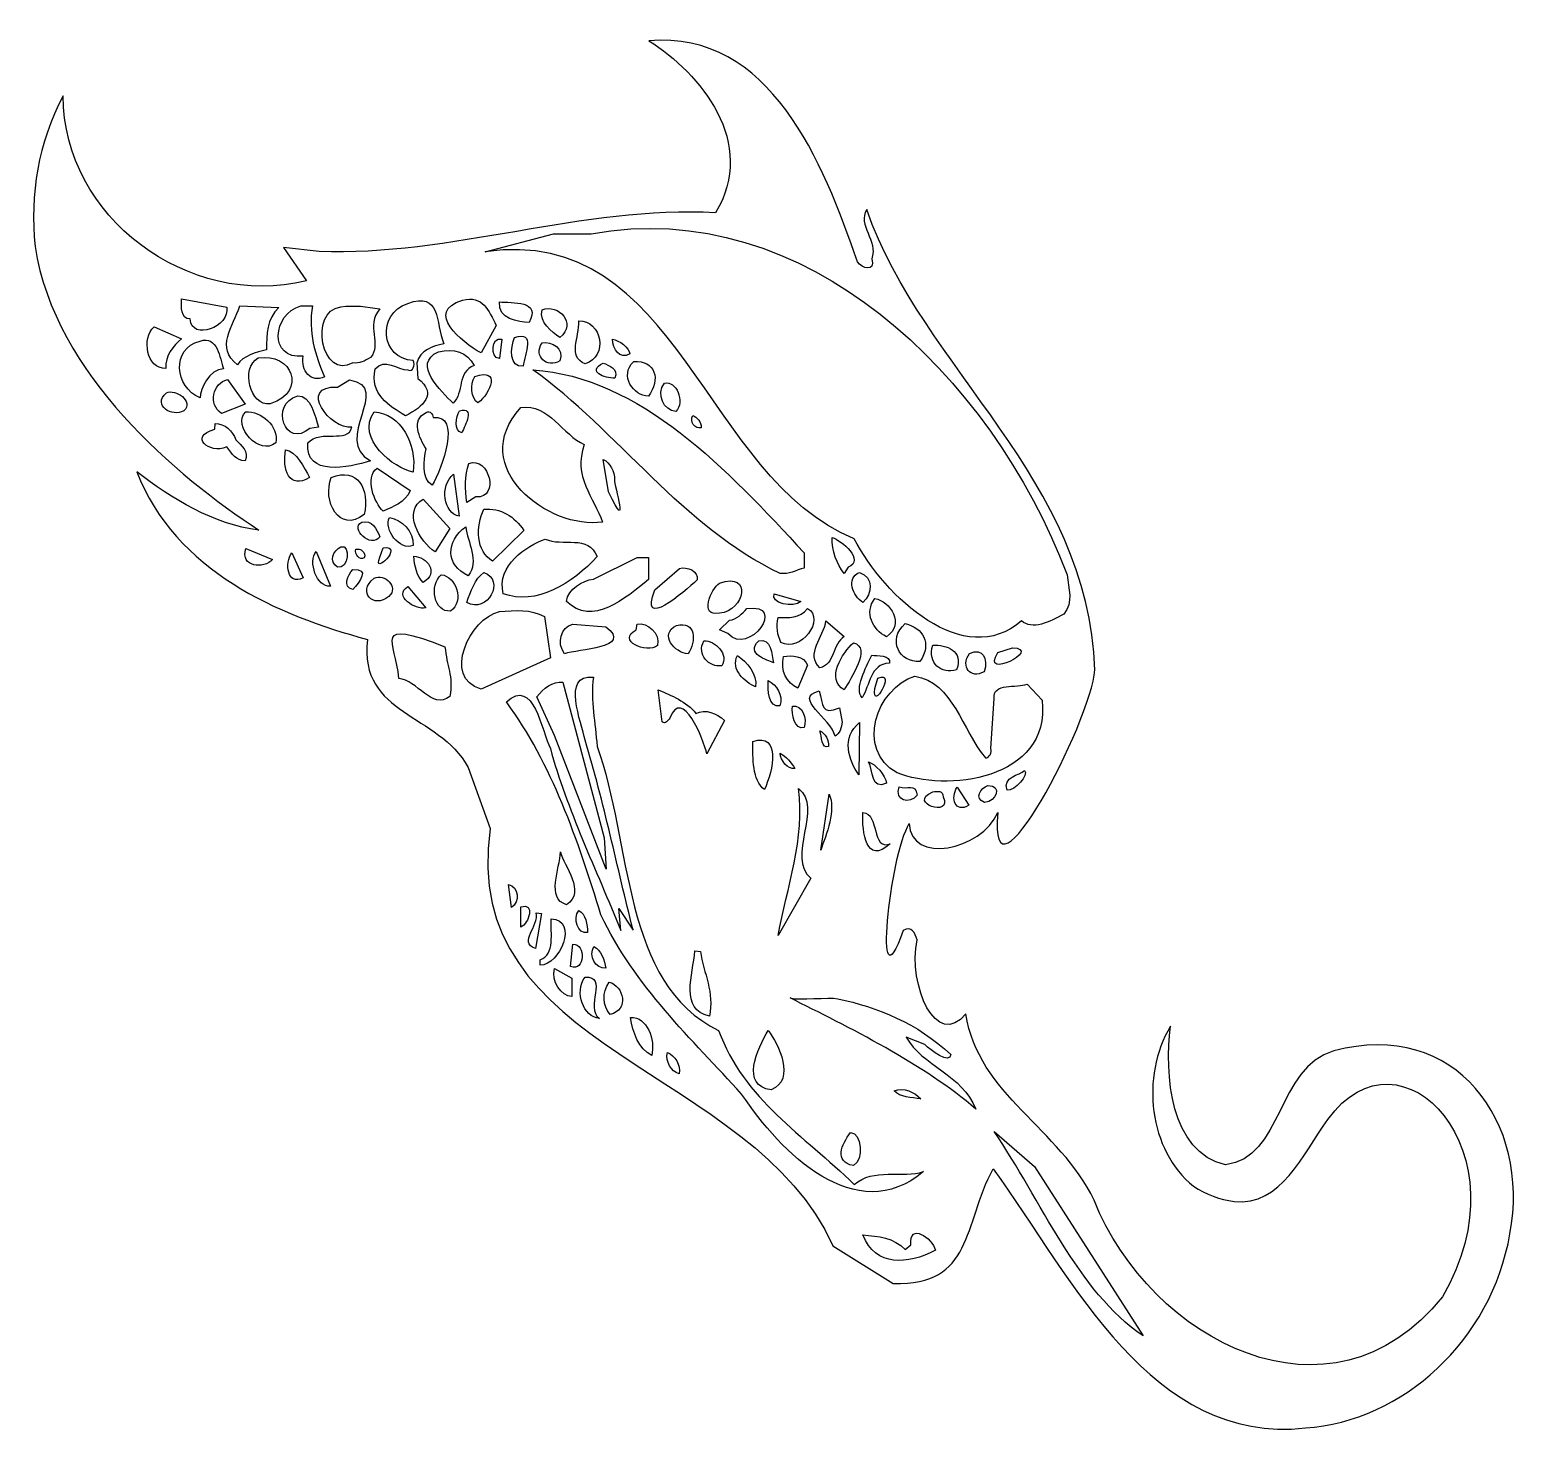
# Model space of a CAD drawing. Header units: centimetres. Extents: x -9.9 to 9.9, y -5.2 to 13.4.
import ezdxf

# ---------------------------------------------------------------- set-up
doc = ezdxf.new("R2010")
doc.units = ezdxf.units.CM
doc.header["$MEASUREMENT"] = 0
doc.layers.add('Ebene 1', color=7, linetype='Continuous')

msp = doc.modelspace()

# ---------------------------------------------------------------- linework, layer by layer
at = {"layer": 'Ebene 1'}
for points, knots in [([(-1.7272, 13.2842), (-0.13462, 13.42644), (0.56642, 11.68654), (1.016, 10.3759), (1.016, 10.3759), (1.07696, 10.29208), (1.25476, 10.23112), (1.20396, 10.41654), (1.20396, 10.41654), (1.29286, 10.66038), (1.00838, 10.8585), (1.13792, 11.06424), (1.13792, 11.06424), (1.88468, 8.94333), (4.05638, 7.53364), (4.1402, 5.00634), (4.1402, 5.00634), (4.09448, 4.32562), (2.72288, 1.7145), (2.86512, 3.13182), (2.86512, 3.13182), (2.64922, 2.62382), (1.70942, 2.44856), (1.69926, 2.9845), (1.69926, 2.9845), (1.44018, 2.58572), (1.2192, 0.44704), (1.61798, 1.57734), (1.61798, 1.57734), (1.73736, 1.64338), (1.77038, 1.54432), (1.80086, 1.45542), (1.80086, 1.45542), (1.67894, 0.8509), (2.0574, 0.00254), (2.44348, 0.4826), (2.44348, 0.4826), (2.60604, -0.58674), (3.68046, -1.02616), (4.13004, -1.9685), (4.13004, -1.9685), (4.86664, -3.8227), (7.2517, -5.06983), (8.71474, -3.24104), (8.71474, -3.24104), (9.83488, -1.3335), (8.16102, 0.4191), (7.20598, -0.90932), (7.20598, -0.90932), (6.88086, -1.36652), (6.58876, -2.05486), (5.97408, -1.98628), (5.97408, -1.98628), (5.78866, -1.9685), (5.60578, -1.88976), (5.43814, -1.78816), (5.43814, -1.78816), (4.85394, -1.31318), (4.7371, -0.34543), (5.13587, 0.3175), (5.13587, 0.3175), (5.05714, -0.30479), (5.1308, -1.3462), (5.86232, -1.50622), (5.86232, -1.50622), (6.61162, -1.41732), (6.53542, -0.21844), (7.28726, -0.00762), (7.28726, -0.00762), (8.89254, 0.42672), (9.8806, -0.9525), (9.60374, -2.41554), (9.60374, -2.41554), (9.3599, -3.81762), (8.1915, -4.88188), (6.91388, -4.96823), (6.91388, -4.96823), (4.8895, -5.19176), (3.8608, -3.03276), (2.80416, -1.55702), (2.80416, -1.55702), (2.4003, -2.2987), (2.54762, -3.09626), (1.48844, -3.06578), (1.48844, -3.06578), (1.48844, -3.06578), (0.69342, -2.57302), (0.69342, -2.57302), (0.69342, -2.57302), (-0.36068, -0.21336), (-4.25958, -0.01524), (-3.81508, 2.91846), (-3.81508, 2.91846), (-3.81508, 2.91846), (-4.10717, 3.72364), (-4.10717, 3.72364), (-4.10717, 3.72364), (-4.49834, 4.44754), (-5.54482, 4.39674), (-5.43306, 5.40766), (-5.43306, 5.40766), (-6.60908, 5.7277), (-7.96036, 6.30174), (-8.46836, 7.61492), (-8.46836, 7.61492), (-8.00354, 7.25678), (-7.46506, 6.9215), (-6.86054, 6.8453), (-6.86054, 6.8453), (-7.94512, 7.55904), (-9.54278, 8.88492), (-9.80694, 10.57656), (-9.80694, 10.57656), (-9.87298, 11.27506), (-9.77138, 11.93292), (-9.4361, 12.5603), (-9.4361, 12.5603), (-9.43864, 10.96772), (-7.79018, 9.74598), (-6.2357, 10.12444), (-6.2357, 10.12444), (-6.2357, 10.12444), (-6.53796, 10.5664), (-6.53796, 10.5664), (-6.53796, 10.5664), (-6.53796, 10.5664), (-6.06806, 10.51306), (-6.06806, 10.51306), (-6.06806, 10.51306), (-4.34848, 10.4394), (-2.5908, 11.12266), (-0.8509, 11.02106), (-0.8509, 11.02106), (-0.29464, 11.94054), (-1.04648, 12.85748), (-1.7272, 13.2842)], [0, 0, 0, 0, 0.02941176, 0.02941176, 0.02941176, 0.02941176, 0.05882353, 0.05882353, 0.05882353, 0.05882353, 0.08823529, 0.08823529, 0.08823529, 0.08823529, 0.11764706, 0.11764706, 0.11764706, 0.11764706, 0.14705882, 0.14705882, 0.14705882, 0.14705882, 0.17647059, 0.17647059, 0.17647059, 0.17647059, 0.20588235, 0.20588235, 0.20588235, 0.20588235, 0.23529412, 0.23529412, 0.23529412, 0.23529412, 0.26470588, 0.26470588, 0.26470588, 0.26470588, 0.29411765, 0.29411765, 0.29411765, 0.29411765, 0.32352941, 0.32352941, 0.32352941, 0.32352941, 0.35294118, 0.35294118, 0.35294118, 0.35294118, 0.38235294, 0.38235294, 0.38235294, 0.38235294, 0.41176471, 0.41176471, 0.41176471, 0.41176471, 0.44117647, 0.44117647, 0.44117647, 0.44117647, 0.47058824, 0.47058824, 0.47058824, 0.47058824, 0.5, 0.5, 0.5, 0.5, 0.52941176, 0.52941176, 0.52941176, 0.52941176, 0.55882353, 0.55882353, 0.55882353, 0.55882353, 0.58823529, 0.58823529, 0.58823529, 0.58823529, 0.61764706, 0.61764706, 0.61764706, 0.61764706, 0.64705882, 0.64705882, 0.64705882, 0.64705882, 0.67647059, 0.67647059, 0.67647059, 0.67647059, 0.70588235, 0.70588235, 0.70588235, 0.70588235, 0.73529412, 0.73529412, 0.73529412, 0.73529412, 0.76470588, 0.76470588, 0.76470588, 0.76470588, 0.79411765, 0.79411765, 0.79411765, 0.79411765, 0.82352941, 0.82352941, 0.82352941, 0.82352941, 0.85294118, 0.85294118, 0.85294118, 0.85294118, 0.88235294, 0.88235294, 0.88235294, 0.88235294, 0.91176471, 0.91176471, 0.91176471, 0.91176471, 0.94117647, 0.94117647, 0.94117647, 0.94117647, 0.97058824, 0.97058824, 0.97058824, 0.97058824, 1, 1, 1, 1]), ([(-2.4892, 10.74673), (-2.4892, 10.74673), (-2.9845, 10.74673), (-2.9845, 10.74673), (-2.9845, 10.74673), (-2.9845, 10.74673), (-3.88366, 10.50798), (-3.88366, 10.50798), (-3.88366, 10.50798), (-1.33096, 10.87882), (-1.0033, 7.52856), (0.97536, 6.73354), (0.97536, 6.73354), (1.36906, 5.96392), (2.42824, 4.99364), (3.175, 5.65404), (3.175, 5.65404), (3.31724, 5.5245), (3.54584, 5.63626), (3.73126, 5.7404), (3.73126, 5.7404), (3.86842, 5.90296), (3.78968, 6.07568), (3.77698, 6.25856), (3.77698, 6.25856), (2.76352, 8.90778), (0.32004, 11.25474), (-2.4892, 10.74673)], [0, 0, 0, 0, 0.14285714, 0.14285714, 0.14285714, 0.14285714, 0.28571429, 0.28571429, 0.28571429, 0.28571429, 0.42857143, 0.42857143, 0.42857143, 0.42857143, 0.57142857, 0.57142857, 0.57142857, 0.57142857, 0.71428571, 0.71428571, 0.71428571, 0.71428571, 0.85714286, 0.85714286, 0.85714286, 0.85714286, 1, 1, 1, 1]), ([(-7.87908, 9.88822), (-7.88162, 9.78408), (-7.89686, 9.6266), (-7.76478, 9.62406), (-7.76478, 9.62406), (-7.747, 9.32942), (-7.23645, 9.51992), (-7.28472, 9.78154), (-7.28472, 9.78154), (-7.28472, 9.78154), (-7.87908, 9.88822), (-7.87908, 9.88822)], [0, 0, 0, 0, 0.33333333, 0.33333333, 0.33333333, 0.33333333, 0.66666667, 0.66666667, 0.66666667, 0.66666667, 1, 1, 1, 1]), ([(-4.90219, 9.8298), (-5.31622, 9.69009), (-5.2578, 9.10082), (-4.83108, 9.07796), (-4.83108, 9.07796), (-4.80059, 9.01954), (-4.83108, 8.92302), (-4.90219, 8.95349), (-4.90219, 8.95349), (-5.03682, 8.95603), (-5.20446, 9.11606), (-5.33145, 8.9662), (-5.33145, 8.9662), (-5.40512, 8.63345), (-5.14858, 8.48106), (-4.93268, 8.35152), (-4.93268, 8.35152), (-4.69645, 8.46582), (-4.5085, 8.63853), (-4.76758, 8.84173), (-4.76758, 8.84173), (-4.76758, 8.84173), (-4.78028, 9.04748), (-4.78028, 9.04748), (-4.78028, 9.04748), (-4.73963, 9.21258), (-4.572, 9.27099), (-4.42721, 9.2964), (-4.42721, 9.2964), (-4.54152, 9.58087), (-4.46024, 9.98982), (-4.90219, 9.8298)], [0, 0, 0, 0, 0.125, 0.125, 0.125, 0.125, 0.25, 0.25, 0.25, 0.25, 0.375, 0.375, 0.375, 0.375, 0.5, 0.5, 0.5, 0.5, 0.625, 0.625, 0.625, 0.625, 0.75, 0.75, 0.75, 0.75, 0.875, 0.875, 0.875, 0.875, 1, 1, 1, 1]), ([(-4.18084, 9.87044), (-4.68883, 9.71804), (-4.18846, 9.3218), (-3.937, 9.17702), (-3.937, 9.17702), (-3.937, 9.17702), (-3.73633, 9.54024), (-3.73633, 9.54024), (-3.73633, 9.54024), (-3.84047, 9.73328), (-3.9116, 9.94156), (-4.18084, 9.87044)], [0, 0, 0, 0, 0.33333333, 0.33333333, 0.33333333, 0.33333333, 0.66666667, 0.66666667, 0.66666667, 0.66666667, 1, 1, 1, 1]), ([(-7.112, 9.79677), (-7.19836, 9.52754), (-7.43966, 9.2456), (-7.14248, 9.02208), (-7.14248, 9.02208), (-7.06882, 9.14146), (-6.89864, 9.18718), (-6.75894, 9.21766), (-6.75894, 9.21766), (-6.76402, 9.42086), (-6.75894, 9.62914), (-6.59638, 9.77392), (-6.59638, 9.77392), (-6.59638, 9.77392), (-7.112, 9.79677), (-7.112, 9.79677)], [0, 0, 0, 0, 0.25, 0.25, 0.25, 0.25, 0.5, 0.5, 0.5, 0.5, 0.75, 0.75, 0.75, 0.75, 1, 1, 1, 1]), ([(-6.30936, 9.79931), (-6.68274, 9.68755), (-6.73608, 9.09066), (-6.27888, 9.13384), (-6.27888, 9.13384), (-6.30936, 8.94587), (-6.17728, 8.77316), (-5.99694, 8.8646), (-5.99694, 8.8646), (-6.11886, 9.13892), (-6.21792, 9.4615), (-6.15442, 9.79677), (-6.15442, 9.79677), (-6.15442, 9.79677), (-6.30936, 9.79931), (-6.30936, 9.79931)], [0, 0, 0, 0, 0.25, 0.25, 0.25, 0.25, 0.5, 0.5, 0.5, 0.5, 0.75, 0.75, 0.75, 0.75, 1, 1, 1, 1]), ([(-5.78358, 9.78408), (-6.21538, 9.73074), (-6.02742, 8.80364), (-5.6261, 9.04748), (-5.6261, 9.04748), (-5.5372, 9.03224), (-5.47116, 9.07288), (-5.39242, 9.11606), (-5.39242, 9.11606), (-5.23748, 9.28878), (-5.461, 9.53516), (-5.2705, 9.75614), (-5.2705, 9.75614), (-5.44322, 9.78662), (-5.60578, 9.80948), (-5.78358, 9.78408)], [0, 0, 0, 0, 0.25, 0.25, 0.25, 0.25, 0.5, 0.5, 0.5, 0.5, 0.75, 0.75, 0.75, 0.75, 1, 1, 1, 1]), ([(-3.6957, 9.85012), (-3.71856, 9.6139), (-3.44678, 9.59103), (-3.30454, 9.57833), (-3.30454, 9.57833), (-3.13944, 9.87044), (-3.52805, 9.83234), (-3.6957, 9.85012)], [0, 0, 0, 0, 0.5, 0.5, 0.5, 0.5, 1, 1, 1, 1]), ([(-3.13436, 9.74598), (-3.17246, 9.57326), (-3.0099, 9.45896), (-2.90068, 9.38021), (-2.90068, 9.38021), (-2.667, 9.56818), (-2.91846, 9.82472), (-3.13436, 9.74598)], [0, 0, 0, 0, 0.5, 0.5, 0.5, 0.5, 1, 1, 1, 1]), ([(-8.23976, 9.51992), (-8.40486, 9.37259), (-8.3439, 8.9662), (-8.08482, 8.97382), (-8.08482, 8.97382), (-8.09752, 9.13638), (-7.98576, 9.27862), (-7.87908, 9.36498), (-7.87908, 9.36498), (-7.87908, 9.36498), (-8.23976, 9.51992), (-8.23976, 9.51992)], [0, 0, 0, 0, 0.33333333, 0.33333333, 0.33333333, 0.33333333, 0.66666667, 0.66666667, 0.66666667, 0.66666667, 1, 1, 1, 1]), ([(-2.65176, 9.6012), (-2.63906, 9.37005), (-2.80416, 9.13892), (-2.56794, 9.03224), (-2.56794, 9.03224), (-2.25552, 9.12876), (-2.35204, 9.60628), (-2.65176, 9.6012)], [0, 0, 0, 0, 0.5, 0.5, 0.5, 0.5, 1, 1, 1, 1]), ([(-7.63524, 9.3345), (-8.01878, 9.23798), (-7.97052, 8.72744), (-7.63524, 8.5852), (-7.63524, 8.5852), (-7.6327, 8.70458), (-7.5184, 8.96112), (-7.32536, 8.96874), (-7.32536, 8.96874), (-7.3787, 9.10336), (-7.39902, 9.4107), (-7.63524, 9.3345)], [0, 0, 0, 0, 0.33333333, 0.33333333, 0.33333333, 0.33333333, 0.66666667, 0.66666667, 0.66666667, 0.66666667, 1, 1, 1, 1]), ([(-3.6957, 9.10336), (-3.6957, 9.10336), (-3.66522, 9.3599), (-3.66522, 9.3599), (-3.66522, 9.3599), (-3.79984, 9.39546), (-3.82524, 9.11352), (-3.6957, 9.10336)], [0, 0, 0, 0, 0.5, 0.5, 0.5, 0.5, 1, 1, 1, 1]), ([(-3.49758, 9.38021), (-3.55092, 9.25068), (-3.57124, 8.98144), (-3.38328, 9.00176), (-3.38328, 9.00176), (-3.36296, 9.17194), (-3.21056, 9.47166), (-3.49758, 9.38021)], [0, 0, 0, 0, 0.5, 0.5, 0.5, 0.5, 1, 1, 1, 1]), ([(-3.13436, 9.3091), (-3.25374, 9.13384), (-3.06578, 8.97128), (-2.90068, 9.07288), (-2.90068, 9.07288), (-2.83464, 9.23798), (-3.0099, 9.3345), (-3.13436, 9.3091)], [0, 0, 0, 0, 0.5, 0.5, 0.5, 0.5, 1, 1, 1, 1]), ([(-2.20726, 9.35736), (-2.20472, 9.2329), (-2.11328, 9.08304), (-1.97866, 9.16431), (-1.97866, 9.16431), (-1.9812, 9.2456), (-2.12344, 9.3472), (-2.20726, 9.35736)], [0, 0, 0, 0, 0.5, 0.5, 0.5, 0.5, 1, 1, 1, 1]), ([(-6.8707, 9.11098), (-7.10692, 8.98144), (-6.97738, 8.47344), (-6.71068, 8.50646), (-6.71068, 8.50646), (-6.21538, 8.67664), (-6.42874, 9.18972), (-6.8707, 9.11098)], [0, 0, 0, 0, 0.5, 0.5, 0.5, 0.5, 1, 1, 1, 1]), ([(-4.49834, 9.19226), (-4.85393, 9.03224), (-4.46024, 8.6741), (-4.3053, 8.51662), (-4.3053, 8.51662), (-4.15797, 8.65378), (-4.25704, 8.93064), (-4.0259, 9.01192), (-4.0259, 9.01192), (-4.12496, 9.1948), (-4.2926, 9.23798), (-4.49834, 9.19226)], [0, 0, 0, 0, 0.33333333, 0.33333333, 0.33333333, 0.33333333, 0.66666667, 0.66666667, 0.66666667, 0.66666667, 1, 1, 1, 1]), ([(-4.01828, 8.86714), (-4.08686, 8.763), (-4.06908, 8.58266), (-3.97764, 8.51916), (-3.97764, 8.51916), (-3.80746, 8.6487), (-3.67284, 8.98652), (-4.01828, 8.86714)], [0, 0, 0, 0, 0.5, 0.5, 0.5, 0.5, 1, 1, 1, 1]), ([(-3.25374, 8.95349), (-2.14884, 8.16864), (-1.27762, 6.87324), (0, 6.27634), (0, 6.27634), (0.1143, 6.25856), (0.20574, 6.31952), (0.31496, 6.34746), (0.31496, 6.34746), (0.31496, 6.34746), (0.31496, 6.54812), (0.31496, 6.54812), (0.31496, 6.54812), (-0.6858, 7.6327), (-1.84658, 8.86714), (-3.25374, 8.95349)], [0, 0, 0, 0, 0.25, 0.25, 0.25, 0.25, 0.5, 0.5, 0.5, 0.5, 0.75, 0.75, 0.75, 0.75, 1, 1, 1, 1]), ([(-2.32918, 9.04494), (-2.55016, 8.93064), (-2.30886, 8.84173), (-2.17678, 8.84681), (-2.17678, 8.84681), (-2.12344, 8.96874), (-2.25806, 9.01446), (-2.32918, 9.04494)], [0, 0, 0, 0, 0.5, 0.5, 0.5, 0.5, 1, 1, 1, 1]), ([(-1.92786, 9.06526), (-2.12344, 8.87984), (-1.92786, 8.60806), (-1.73482, 8.60806), (-1.73482, 8.60806), (-1.56972, 8.8265), (-1.64084, 9.08558), (-1.92786, 9.06526)], [0, 0, 0, 0, 0.5, 0.5, 0.5, 0.5, 1, 1, 1, 1]), ([(-8.0772, 8.65124), (-8.27024, 8.4836), (-7.99846, 8.3312), (-7.8486, 8.41501), (-7.8486, 8.41501), (-7.71398, 8.54202), (-7.95782, 8.7122), (-8.0772, 8.65124)], [0, 0, 0, 0, 0.5, 0.5, 0.5, 0.5, 1, 1, 1, 1]), ([(-7.27202, 8.8265), (-7.47014, 8.78586), (-7.5311, 8.4963), (-7.3533, 8.382), (-7.3533, 8.382), (-7.3533, 8.382), (-7.04088, 8.50392), (-7.04088, 8.50392), (-7.04088, 8.50392), (-7.04088, 8.50392), (-7.27202, 8.8265), (-7.27202, 8.8265)], [0, 0, 0, 0, 0.33333333, 0.33333333, 0.33333333, 0.33333333, 0.66666667, 0.66666667, 0.66666667, 0.66666667, 1, 1, 1, 1]), ([(-5.66674, 8.82142), (-5.66674, 8.82142), (-5.82422, 8.72744), (-5.82422, 8.72744), (-5.82422, 8.72744), (-6.36016, 8.75538), (-5.9182, 8.15848), (-5.63626, 8.20166), (-5.63626, 8.20166), (-5.69214, 7.97814), (-6.04266, 8.18134), (-6.21792, 7.99591), (-6.21792, 7.99591), (-6.25348, 7.54126), (-5.67944, 7.6708), (-5.39242, 7.75716), (-5.39242, 7.75716), (-5.90804, 8.03402), (-5.09016, 8.72998), (-5.66674, 8.82142)], [0, 0, 0, 0, 0.2, 0.2, 0.2, 0.2, 0.4, 0.4, 0.4, 0.4, 0.6, 0.6, 0.6, 0.6, 0.8, 0.8, 0.8, 0.8, 1, 1, 1, 1]), ([(-1.524, 8.78078), (-1.63576, 8.63345), (-1.53416, 8.42009), (-1.37414, 8.4074), (-1.37414, 8.4074), (-1.24714, 8.53185), (-1.36906, 8.82142), (-1.524, 8.78078)], [0, 0, 0, 0, 0.5, 0.5, 0.5, 0.5, 1, 1, 1, 1]), ([(-6.35, 8.61314), (-6.72592, 8.50646), (-6.51764, 7.90702), (-6.18998, 8.18388), (-6.18998, 8.18388), (-6.18998, 8.18388), (-6.07568, 8.20166), (-6.07568, 8.20166), (-6.07568, 8.20166), (-6.11632, 8.33882), (-6.1849, 8.6233), (-6.35, 8.61314)], [0, 0, 0, 0, 0.33333333, 0.33333333, 0.33333333, 0.33333333, 0.66666667, 0.66666667, 0.66666667, 0.66666667, 1, 1, 1, 1]), ([(-3.41376, 8.46074), (-4.13766, 7.66572), (-3.0353, 6.8453), (-2.33934, 6.95198), (-2.33934, 6.95198), (-2.4511, 7.27202), (-2.73304, 7.5565), (-2.5781, 7.97052), (-2.5781, 7.97052), (-2.8575, 8.09498), (-3.04292, 8.51154), (-3.41376, 8.46074)], [0, 0, 0, 0, 0.33333333, 0.33333333, 0.33333333, 0.33333333, 0.66666667, 0.66666667, 0.66666667, 0.66666667, 1, 1, 1, 1]), ([(-7.03326, 8.40232), (-7.2263, 8.22198), (-6.8453, 7.8105), (-6.63956, 7.99591), (-6.63956, 7.99591), (-6.59384, 8.21944), (-6.83768, 8.41501), (-7.03326, 8.40232)], [0, 0, 0, 0, 0.5, 0.5, 0.5, 0.5, 1, 1, 1, 1]), ([(-5.34416, 8.40232), (-5.59308, 8.04164), (-5.07746, 7.6581), (-4.83108, 7.60984), (-4.83108, 7.60984), (-4.77774, 7.97814), (-4.99618, 8.382), (-5.34416, 8.40232)], [0, 0, 0, 0, 0.5, 0.5, 0.5, 0.5, 1, 1, 1, 1]), ([(-4.6609, 8.3947), (-4.86664, 8.29056), (-4.74725, 8.06196), (-4.6609, 7.91464), (-4.6609, 7.91464), (-4.68883, 7.75716), (-4.72694, 7.52856), (-4.58215, 7.43712), (-4.58215, 7.43712), (-4.45008, 7.64794), (-4.18846, 8.382), (-4.56946, 8.32612), (-4.56946, 8.32612), (-4.57454, 8.37692), (-4.60502, 8.41755), (-4.6609, 8.3947)], [0, 0, 0, 0, 0.25, 0.25, 0.25, 0.25, 0.5, 0.5, 0.5, 0.5, 0.75, 0.75, 0.75, 0.75, 1, 1, 1, 1]), ([(-4.22147, 8.41755), (-4.27227, 8.33628), (-4.29768, 8.15086), (-4.18846, 8.12546), (-4.18846, 8.12546), (-4.15036, 8.22706), (-4.00557, 8.4709), (-4.22147, 8.41755)], [0, 0, 0, 0, 0.5, 0.5, 0.5, 0.5, 1, 1, 1, 1]), ([(-1.0414, 8.19404), (-1.03124, 8.2677), (-1.09982, 8.33628), (-1.15062, 8.35406), (-1.15062, 8.35406), (-1.19634, 8.27278), (-1.12268, 8.16864), (-1.0414, 8.19404)], [0, 0, 0, 0, 0.5, 0.5, 0.5, 0.5, 1, 1, 1, 1]), ([(-7.43712, 8.24738), (-7.43712, 8.24738), (-7.4422, 8.17372), (-7.4422, 8.17372), (-7.4422, 8.17372), (-7.79272, 8.07974), (-7.5184, 7.84098), (-7.28472, 7.94004), (-7.28472, 7.94004), (-7.20598, 7.8486), (-7.16788, 7.7597), (-7.04088, 7.75716), (-7.04088, 7.75716), (-6.98754, 7.88162), (-7.09168, 7.95782), (-7.1628, 8.03402), (-7.1628, 8.03402), (-7.20852, 8.15086), (-7.31012, 8.24992), (-7.43712, 8.24738)], [0, 0, 0, 0, 0.2, 0.2, 0.2, 0.2, 0.4, 0.4, 0.4, 0.4, 0.6, 0.6, 0.6, 0.6, 0.8, 0.8, 0.8, 0.8, 1, 1, 1, 1]), ([(-6.51002, 7.90194), (-6.55574, 7.6454), (-6.46176, 7.37362), (-6.19506, 7.53872), (-6.19506, 7.53872), (-6.25856, 7.66064), (-6.3754, 7.89432), (-6.51002, 7.90194)], [0, 0, 0, 0, 0.5, 0.5, 0.5, 0.5, 1, 1, 1, 1]), ([(-4.09702, 7.72414), (-4.15036, 7.56412), (-4.15036, 7.3787), (-4.12496, 7.21106), (-4.12496, 7.21106), (-4.12496, 7.21106), (-4.00557, 7.28218), (-4.00557, 7.28218), (-4.00557, 7.28218), (-3.68299, 7.26186), (-3.83286, 7.82574), (-4.09702, 7.72414)], [0, 0, 0, 0, 0.33333333, 0.33333333, 0.33333333, 0.33333333, 0.66666667, 0.66666667, 0.66666667, 0.66666667, 1, 1, 1, 1]), ([(-2.32918, 7.77494), (-2.32918, 7.77494), (-2.25806, 7.35076), (-2.25806, 7.35076), (-2.25806, 7.35076), (-1.9685, 6.74116), (-2.18948, 7.44728), (-2.18186, 7.50824), (-2.18186, 7.50824), (-2.17424, 7.61492), (-2.24028, 7.73684), (-2.32918, 7.77494)], [0, 0, 0, 0, 0.33333333, 0.33333333, 0.33333333, 0.33333333, 0.66666667, 0.66666667, 0.66666667, 0.66666667, 1, 1, 1, 1]), ([(-5.90804, 7.53872), (-6.02996, 7.23646), (-5.80644, 6.79196), (-5.4737, 7.05104), (-5.4737, 7.05104), (-5.3975, 7.38632), (-5.5626, 7.68096), (-5.90804, 7.53872)], [0, 0, 0, 0, 0.5, 0.5, 0.5, 0.5, 1, 1, 1, 1]), ([(-5.30606, 7.66064), (-5.47116, 7.53364), (-5.34162, 7.20598), (-5.22478, 7.09422), (-5.22478, 7.09422), (-5.10032, 7.15772), (-4.93268, 7.20598), (-4.86918, 7.366), (-4.86918, 7.366), (-4.86918, 7.366), (-5.30606, 7.66064), (-5.30606, 7.66064)], [0, 0, 0, 0, 0.33333333, 0.33333333, 0.33333333, 0.33333333, 0.66666667, 0.66666667, 0.66666667, 0.66666667, 1, 1, 1, 1]), ([(-4.29768, 7.5819), (-4.49072, 7.43458), (-4.42721, 7.0612), (-4.22402, 7.02818), (-4.22402, 7.02818), (-4.22402, 7.02818), (-4.29768, 7.5819), (-4.29768, 7.5819)], [0, 0, 0, 0, 0.5, 0.5, 0.5, 0.5, 1, 1, 1, 1]), ([(-4.699, 7.25424), (-4.97332, 7.10438), (-4.74725, 6.68782), (-4.54152, 6.56082), (-4.54152, 6.56082), (-4.54152, 6.56082), (-4.34848, 6.86816), (-4.34848, 6.86816), (-4.34848, 6.86816), (-4.34848, 6.86816), (-4.699, 7.25424), (-4.699, 7.25424)], [0, 0, 0, 0, 0.33333333, 0.33333333, 0.33333333, 0.33333333, 0.66666667, 0.66666667, 0.66666667, 0.66666667, 1, 1, 1, 1]), ([(-3.89889, 7.12216), (-4.00811, 6.8961), (-4.00557, 6.56336), (-3.78459, 6.4389), (-3.78459, 6.4389), (-3.78459, 6.4389), (-3.37566, 6.84276), (-3.37566, 6.84276), (-3.37566, 6.84276), (-3.48742, 7.02564), (-3.68553, 7.13994), (-3.89889, 7.12216)], [0, 0, 0, 0, 0.33333333, 0.33333333, 0.33333333, 0.33333333, 0.66666667, 0.66666667, 0.66666667, 0.66666667, 1, 1, 1, 1]), ([(-5.50672, 6.94944), (-5.66928, 6.8707), (-5.38226, 6.59892), (-5.2705, 6.7564), (-5.2705, 6.7564), (-5.30098, 6.85546), (-5.37972, 6.99008), (-5.50672, 6.94944)], [0, 0, 0, 0, 0.5, 0.5, 0.5, 0.5, 1, 1, 1, 1]), ([(-5.14096, 7.01294), (-5.22478, 6.85546), (-5.00634, 6.56844), (-4.83108, 6.64464), (-4.83108, 6.64464), (-4.81838, 6.83006), (-4.98348, 6.985), (-5.14096, 7.01294)], [0, 0, 0, 0, 0.5, 0.5, 0.5, 0.5, 1, 1, 1, 1]), ([(-4.13766, 6.88848), (-4.40436, 6.70306), (-4.40436, 6.38048), (-4.10717, 6.24586), (-4.10717, 6.24586), (-3.95477, 6.43382), (-4.11734, 6.6929), (-4.13766, 6.88848)], [0, 0, 0, 0, 0.5, 0.5, 0.5, 0.5, 1, 1, 1, 1]), ([(-3.09372, 6.72846), (-3.33502, 6.63702), (-3.73633, 6.38556), (-3.6449, 6.00964), (-3.6449, 6.00964), (-3.22072, 5.842), (-2.72796, 6.14934), (-2.41046, 6.49732), (-2.41046, 6.49732), (-2.51968, 6.7945), (-2.86766, 6.62432), (-3.09372, 6.72846)], [0, 0, 0, 0, 0.33333333, 0.33333333, 0.33333333, 0.33333333, 0.66666667, 0.66666667, 0.66666667, 0.66666667, 1, 1, 1, 1]), ([(0.68326, 6.74878), (0.67818, 6.57606), (0.74422, 6.39318), (0.84328, 6.27634), (0.84328, 6.27634), (0.84328, 6.27634), (0.89408, 6.35762), (0.89408, 6.35762), (0.89408, 6.35762), (1.1176, 6.44652), (0.80772, 6.71322), (0.68326, 6.74878)], [0, 0, 0, 0, 0.33333333, 0.33333333, 0.33333333, 0.33333333, 0.66666667, 0.66666667, 0.66666667, 0.66666667, 1, 1, 1, 1]), ([(-7.03326, 6.604), (-7.10946, 6.35508), (-6.79704, 6.33222), (-6.6802, 6.45922), (-6.6802, 6.45922), (-6.6802, 6.45922), (-7.03326, 6.604), (-7.03326, 6.604)], [0, 0, 0, 0, 0.5, 0.5, 0.5, 0.5, 1, 1, 1, 1]), ([(-6.42874, 6.54812), (-6.52526, 6.4135), (-6.48716, 6.1087), (-6.27888, 6.21792), (-6.27888, 6.21792), (-6.27888, 6.21792), (-6.42874, 6.54812), (-6.42874, 6.54812)], [0, 0, 0, 0, 0.5, 0.5, 0.5, 0.5, 1, 1, 1, 1]), ([(-6.10616, 6.5659), (-6.21792, 6.43128), (-6.10108, 6.09092), (-5.9182, 6.1087), (-5.9182, 6.1087), (-5.9182, 6.1087), (-6.10616, 6.5659), (-6.10616, 6.5659)], [0, 0, 0, 0, 0.5, 0.5, 0.5, 0.5, 1, 1, 1, 1]), ([(-5.78358, 6.62686), (-5.88264, 6.57352), (-5.95122, 6.43128), (-5.82422, 6.36016), (-5.82422, 6.36016), (-5.68706, 6.32206), (-5.64134, 6.66242), (-5.78358, 6.62686)], [0, 0, 0, 0, 0.5, 0.5, 0.5, 0.5, 1, 1, 1, 1]), ([(-5.58546, 6.59384), (-5.6007, 6.5278), (-5.5372, 6.4389), (-5.4737, 6.48208), (-5.4737, 6.48208), (-5.44322, 6.54812), (-5.52704, 6.61416), (-5.58546, 6.59384)], [0, 0, 0, 0, 0.5, 0.5, 0.5, 0.5, 1, 1, 1, 1]), ([(-5.22478, 6.61416), (-5.22478, 6.61416), (-5.2705, 6.4897), (-5.2705, 6.4897), (-5.2705, 6.4897), (-5.37718, 6.22808), (-4.93268, 6.65226), (-5.22478, 6.61416)], [0, 0, 0, 0, 0.5, 0.5, 0.5, 0.5, 1, 1, 1, 1]), ([(-5.6261, 6.32714), (-5.6896, 6.25348), (-5.76326, 6.09854), (-5.6261, 6.06298), (-5.6261, 6.06298), (-5.53466, 6.16204), (-5.39242, 6.34492), (-5.6261, 6.32714)], [0, 0, 0, 0, 0.5, 0.5, 0.5, 0.5, 1, 1, 1, 1]), ([(-4.82346, 6.5024), (-4.8133, 6.38048), (-4.78028, 6.23316), (-4.699, 6.15696), (-4.699, 6.15696), (-4.48309, 6.28142), (-4.6482, 6.49986), (-4.82346, 6.5024)], [0, 0, 0, 0, 0.5, 0.5, 0.5, 0.5, 1, 1, 1, 1]), ([(-1.88468, 6.48462), (-1.88468, 6.48462), (-2.45872, 6.20268), (-2.45872, 6.20268), (-2.45872, 6.20268), (-2.59842, 6.17982), (-2.794, 6.07568), (-2.81178, 5.90804), (-2.81178, 5.90804), (-2.48412, 5.56768), (-2.02692, 5.95376), (-1.73482, 6.19506), (-1.73482, 6.19506), (-1.73482, 6.19506), (-1.73482, 6.48462), (-1.73482, 6.48462), (-1.73482, 6.48462), (-1.73482, 6.48462), (-1.88468, 6.48462), (-1.88468, 6.48462)], [0, 0, 0, 0, 0.2, 0.2, 0.2, 0.2, 0.4, 0.4, 0.4, 0.4, 0.6, 0.6, 0.6, 0.6, 0.8, 0.8, 0.8, 0.8, 1, 1, 1, 1]), ([(-1.32588, 6.33984), (-1.32588, 6.33984), (-1.64846, 6.06044), (-1.64846, 6.06044), (-1.64846, 6.06044), (-1.8669, 5.50672), (-1.26492, 6.03504), (-1.0922, 6.18998), (-1.0922, 6.18998), (-1.07188, 6.30936), (-1.22682, 6.37286), (-1.32588, 6.33984)], [0, 0, 0, 0, 0.33333333, 0.33333333, 0.33333333, 0.33333333, 0.66666667, 0.66666667, 0.66666667, 0.66666667, 1, 1, 1, 1]), ([(-5.34416, 6.21284), (-5.5753, 6.0325), (-5.35178, 5.8039), (-5.15112, 5.97408), (-5.15112, 5.97408), (-5.00888, 6.09854), (-5.21208, 6.27888), (-5.34416, 6.21284)], [0, 0, 0, 0, 0.5, 0.5, 0.5, 0.5, 1, 1, 1, 1]), ([(-4.46024, 6.25856), (-4.62534, 6.11632), (-4.55422, 5.76326), (-4.33832, 5.78104), (-4.33832, 5.78104), (-4.15036, 5.91058), (-4.26211, 6.23824), (-4.46024, 6.25856)], [0, 0, 0, 0, 0.5, 0.5, 0.5, 0.5, 1, 1, 1, 1]), ([(-3.89889, 6.28904), (-4.01828, 6.20522), (-4.07416, 6.03504), (-4.12496, 5.89534), (-4.12496, 5.89534), (-3.85063, 5.73532), (-3.61442, 6.19252), (-3.89889, 6.28904)], [0, 0, 0, 0, 0.5, 0.5, 0.5, 0.5, 1, 1, 1, 1]), ([(-0.8001, 6.14934), (-0.91186, 6.0706), (-1.06934, 5.69976), (-0.8001, 5.7531), (-0.8001, 5.7531), (-0.46228, 5.78358), (-0.35814, 6.30174), (-0.8001, 6.14934)], [0, 0, 0, 0, 0.5, 0.5, 0.5, 0.5, 1, 1, 1, 1]), ([(1.04394, 6.28904), (0.86106, 6.21538), (0.95758, 5.97408), (1.08712, 5.89534), (1.08712, 5.89534), (1.2192, 6.00964), (1.22936, 6.22808), (1.04394, 6.28904)], [0, 0, 0, 0, 0.5, 0.5, 0.5, 0.5, 1, 1, 1, 1]), ([(-4.90219, 6.10362), (-5.09524, 5.97662), (-4.80059, 5.79374), (-4.66598, 5.82168), (-4.66598, 5.82168), (-4.66598, 5.82168), (-4.90219, 6.10362), (-4.90219, 6.10362)], [0, 0, 0, 0, 0.5, 0.5, 0.5, 0.5, 1, 1, 1, 1]), ([(-0.07874, 6.00964), (-0.14224, 5.88264), (0.1778, 5.8166), (0.27178, 5.90804), (0.27178, 5.90804), (0.27178, 5.90804), (-0.07874, 6.00964), (-0.07874, 6.00964)], [0, 0, 0, 0, 0.5, 0.5, 0.5, 0.5, 1, 1, 1, 1]), ([(1.2446, 5.94614), (1.1049, 5.76072), (1.21412, 5.53466), (1.39954, 5.44322), (1.39954, 5.44322), (1.64338, 5.6134), (1.45034, 5.91058), (1.2446, 5.94614)], [0, 0, 0, 0, 0.5, 0.5, 0.5, 0.5, 1, 1, 1, 1]), ([(-3.6957, 5.77342), (-4.08686, 5.68706), (-4.45262, 4.89966), (-3.937, 4.75234), (-3.937, 4.75234), (-3.937, 4.75234), (-3.0226, 5.16382), (-3.0226, 5.16382), (-3.0226, 5.16382), (-3.0226, 5.16382), (-3.10388, 5.70992), (-3.10388, 5.70992), (-3.10388, 5.70992), (-3.28168, 5.80644), (-3.48742, 5.79374), (-3.6957, 5.77342)], [0, 0, 0, 0, 0.25, 0.25, 0.25, 0.25, 0.5, 0.5, 0.5, 0.5, 0.75, 0.75, 0.75, 0.75, 1, 1, 1, 1]), ([(-0.43942, 5.81406), (-0.4953, 5.75056), (-0.57658, 5.66674), (-0.66802, 5.66166), (-0.66802, 5.66166), (-0.66802, 5.66166), (-0.8001, 5.53212), (-0.8001, 5.53212), (-0.8001, 5.53212), (-0.8001, 5.53212), (-0.68834, 5.48386), (-0.68834, 5.48386), (-0.68834, 5.48386), (-0.41148, 5.17652), (0.10414, 5.8928), (-0.43942, 5.81406)], [0, 0, 0, 0, 0.25, 0.25, 0.25, 0.25, 0.5, 0.5, 0.5, 0.5, 0.75, 0.75, 0.75, 0.75, 1, 1, 1, 1]), ([(0.36068, 5.8166), (0.26416, 5.67944), (0.09652, 5.69214), (-0.0254, 5.69722), (-0.0254, 5.69722), (-0.05588, 5.58292), (-0.0381, 5.461), (0.01016, 5.36956), (0.01016, 5.36956), (0.26416, 5.22478), (0.60198, 5.6769), (0.36068, 5.8166)], [0, 0, 0, 0, 0.33333333, 0.33333333, 0.33333333, 0.33333333, 0.66666667, 0.66666667, 0.66666667, 0.66666667, 1, 1, 1, 1]), ([(-4.41198, 5.31114), (-5.39242, 5.6896), (-5.05968, 5.3975), (-5.01904, 4.89204), (-5.01904, 4.89204), (-4.78028, 4.87934), (-4.58215, 4.47548), (-4.34848, 4.65582), (-4.34848, 4.65582), (-4.29768, 4.93014), (-4.38912, 5.0546), (-4.41198, 5.31114)], [0, 0, 0, 0, 0.33333333, 0.33333333, 0.33333333, 0.33333333, 0.66666667, 0.66666667, 0.66666667, 0.66666667, 1, 1, 1, 1]), ([(-2.7305, 5.60832), (-2.88544, 5.56768), (-2.94894, 5.36448), (-2.83718, 5.21716), (-2.83718, 5.21716), (-2.667, 5.28574), (-1.92024, 5.28574), (-2.29616, 5.5753), (-2.29616, 5.5753), (-2.29616, 5.5753), (-2.7305, 5.60832), (-2.7305, 5.60832)], [0, 0, 0, 0, 0.33333333, 0.33333333, 0.33333333, 0.33333333, 0.66666667, 0.66666667, 0.66666667, 0.66666667, 1, 1, 1, 1]), ([(-1.88468, 5.60832), (-1.88468, 5.60832), (-1.89484, 5.53212), (-1.89484, 5.53212), (-1.89484, 5.53212), (-2.16154, 5.3975), (-1.76022, 5.21208), (-1.6129, 5.32892), (-1.6129, 5.32892), (-1.57988, 5.4864), (-1.74244, 5.6388), (-1.88468, 5.60832)], [0, 0, 0, 0, 0.33333333, 0.33333333, 0.33333333, 0.33333333, 0.66666667, 0.66666667, 0.66666667, 0.66666667, 1, 1, 1, 1]), ([(-1.36652, 5.59054), (-1.59766, 5.4737), (-1.38938, 5.22986), (-1.21158, 5.21716), (-1.21158, 5.21716), (-1.09982, 5.38226), (-1.10998, 5.66166), (-1.36652, 5.59054)], [0, 0, 0, 0, 0.5, 0.5, 0.5, 0.5, 1, 1, 1, 1]), ([(0.60198, 5.6515), (0.5715, 5.4356), (0.3302, 5.21716), (0.5207, 5.03428), (0.5207, 5.03428), (0.71882, 5.06984), (0.68326, 5.35178), (0.84328, 5.44576), (0.84328, 5.44576), (0.84328, 5.44576), (0.60198, 5.6515), (0.60198, 5.6515)], [0, 0, 0, 0, 0.33333333, 0.33333333, 0.33333333, 0.33333333, 0.66666667, 0.66666667, 0.66666667, 0.66666667, 1, 1, 1, 1]), ([(1.64592, 5.61594), (1.39954, 5.40258), (1.5748, 5.09524), (1.83896, 5.1181), (1.83896, 5.1181), (2.00152, 5.35686), (1.8796, 5.56006), (1.64592, 5.61594)], [0, 0, 0, 0, 0.5, 0.5, 0.5, 0.5, 1, 1, 1, 1]), ([(-1.0033, 5.38988), (-1.1049, 5.20954), (-0.93726, 5.03428), (-0.76962, 5.06222), (-0.76962, 5.06222), (-0.66802, 5.19938), (-0.86106, 5.40258), (-1.0033, 5.38988)], [0, 0, 0, 0, 0.5, 0.5, 0.5, 0.5, 1, 1, 1, 1]), ([(-0.28194, 5.38734), (-0.45974, 5.21716), (-0.16764, 5.13588), (-0.0889, 5.10032), (-0.0889, 5.10032), (-0.10668, 5.207), (-0.12192, 5.4356), (-0.28194, 5.38734)], [0, 0, 0, 0, 0.5, 0.5, 0.5, 0.5, 1, 1, 1, 1]), ([(0.96266, 5.36448), (0.82042, 5.23494), (0.59182, 4.88188), (0.84328, 4.74472), (0.84328, 4.74472), (0.92456, 4.89204), (1.20904, 5.30098), (0.96266, 5.36448)], [0, 0, 0, 0, 0.5, 0.5, 0.5, 0.5, 1, 1, 1, 1]), ([(2.0066, 5.33146), (1.93802, 5.0927), (2.1209, 4.94538), (2.32156, 5.00888), (2.32156, 5.00888), (2.41808, 5.26288), (2.1844, 5.33908), (2.0066, 5.33146)], [0, 0, 0, 0, 0.5, 0.5, 0.5, 0.5, 1, 1, 1, 1]), ([(-0.56388, 5.19684), (-0.65532, 5.00634), (-0.46736, 4.84886), (-0.32512, 4.78282), (-0.32512, 4.78282), (-0.29464, 4.953), (-0.43942, 5.11048), (-0.56388, 5.19684)], [0, 0, 0, 0, 0.5, 0.5, 0.5, 0.5, 1, 1, 1, 1]), ([(0.04318, 5.18414), (0, 4.99618), (0.08382, 4.83616), (0.23114, 4.76504), (0.23114, 4.76504), (0.23114, 4.76504), (0.36068, 5.0673), (0.36068, 5.0673), (0.36068, 5.0673), (0.30988, 5.19684), (0.15494, 5.19938), (0.04318, 5.18414)], [0, 0, 0, 0, 0.33333333, 0.33333333, 0.33333333, 0.33333333, 0.66666667, 0.66666667, 0.66666667, 0.66666667, 1, 1, 1, 1]), ([(1.20396, 5.19938), (1.12776, 5.0292), (0.97282, 4.7625), (1.07696, 4.64058), (1.07696, 4.64058), (1.18364, 4.80314), (1.17856, 5.08508), (1.43764, 5.09524), (1.43764, 5.09524), (1.4605, 5.20192), (1.27508, 5.1943), (1.20396, 5.19938)], [0, 0, 0, 0, 0.33333333, 0.33333333, 0.33333333, 0.33333333, 0.66666667, 0.66666667, 0.66666667, 0.66666667, 1, 1, 1, 1]), ([(2.49174, 5.22478), (2.36982, 5.04698), (2.5019, 4.87934), (2.68478, 4.98348), (2.68478, 4.98348), (2.74066, 5.1562), (2.66954, 5.29844), (2.49174, 5.22478)], [0, 0, 0, 0, 0.5, 0.5, 0.5, 0.5, 1, 1, 1, 1]), ([(3.05562, 5.29844), (3.05562, 5.29844), (2.86512, 5.23748), (2.86512, 5.23748), (2.86512, 5.23748), (2.61874, 4.85648), (3.4671, 5.28066), (3.05562, 5.29844)], [0, 0, 0, 0, 0.5, 0.5, 0.5, 0.5, 1, 1, 1, 1]), ([(-3.02514, 3.97256), (-3.13436, 4.191), (-3.24612, 4.92506), (-3.60426, 4.5847), (-3.60426, 4.5847), (-3.00228, 3.7719), (-2.66192, 2.76352), (-2.35966, 1.78308), (-2.35966, 1.78308), (-1.92278, 0.85852), (-1.16078, 0.1397), (-0.508, -0.57404), (-0.508, -0.57404), (0.00762, -1.35128), (0.99568, -2.33934), (1.88722, -1.59512), (1.88722, -1.59512), (1.61798, -1.68402), (1.2192, -1.54178), (0.97536, -1.7653), (0.97536, -1.7653), (0.3048, -1.10998), (-0.48006, -0.6477), (-0.81026, 0.26416), (-0.81026, 0.26416), (-2.0828, 0.86614), (-1.95326, 2.75082), (-2.41046, 4.0005), (-2.41046, 4.0005), (-2.43078, 4.31546), (-2.5019, 4.59486), (-2.45872, 4.91236), (-2.45872, 4.91236), (-2.88798, 4.953), (-2.61112, 4.31546), (-2.56794, 4.08178), (-2.56794, 4.08178), (-2.31902, 3.26644), (-2.1463, 2.40538), (-1.93548, 1.58242), (-1.93548, 1.58242), (-1.93548, 1.58242), (-2.12598, 1.8669), (-2.12598, 1.8669), (-2.12598, 1.8669), (-2.12598, 1.8669), (-2.0955, 1.57734), (-2.0955, 1.57734), (-2.0955, 1.57734), (-2.42316, 2.3749), (-2.8067, 3.18008), (-3.02514, 3.97256)], [0, 0, 0, 0, 0.07692308, 0.07692308, 0.07692308, 0.07692308, 0.15384615, 0.15384615, 0.15384615, 0.15384615, 0.23076923, 0.23076923, 0.23076923, 0.23076923, 0.30769231, 0.30769231, 0.30769231, 0.30769231, 0.38461538, 0.38461538, 0.38461538, 0.38461538, 0.46153846, 0.46153846, 0.46153846, 0.46153846, 0.53846154, 0.53846154, 0.53846154, 0.53846154, 0.61538462, 0.61538462, 0.61538462, 0.61538462, 0.69230769, 0.69230769, 0.69230769, 0.69230769, 0.76923077, 0.76923077, 0.76923077, 0.76923077, 0.84615385, 0.84615385, 0.84615385, 0.84615385, 0.92307692, 0.92307692, 0.92307692, 0.92307692, 1, 1, 1, 1]), ([(1.28524, 4.89966), (1.28524, 4.89966), (1.2446, 4.7625), (1.2446, 4.7625), (1.2446, 4.7625), (1.19634, 4.42976), (1.54432, 5.01396), (1.28524, 4.89966)], [0, 0, 0, 0, 0.5, 0.5, 0.5, 0.5, 1, 1, 1, 1]), ([(-2.29108, 2.38506), (-2.29108, 2.38506), (-2.31902, 2.79654), (-2.31902, 2.79654), (-2.31902, 2.79654), (-2.31902, 2.79654), (-2.86004, 4.84378), (-2.86004, 4.84378), (-2.86004, 4.84378), (-2.99212, 4.85394), (-3.11658, 4.77012), (-3.20294, 4.65074), (-3.20294, 4.65074), (-3.20294, 4.65074), (-2.9718, 4.14528), (-2.9718, 4.14528), (-2.9718, 4.14528), (-2.9718, 4.14528), (-2.29108, 2.38506), (-2.29108, 2.38506)], [0, 0, 0, 0, 0.2, 0.2, 0.2, 0.2, 0.4, 0.4, 0.4, 0.4, 0.6, 0.6, 0.6, 0.6, 0.8, 0.8, 0.8, 0.8, 1, 1, 1, 1]), ([(-1.60782, 4.74472), (-1.60782, 4.74472), (-1.55448, 4.32308), (-1.55448, 4.32308), (-1.55448, 4.32308), (-1.5113, 4.28752), (-1.48082, 4.33832), (-1.45288, 4.37134), (-1.45288, 4.37134), (-1.28778, 4.8006), (-1.00838, 4.08432), (-0.9652, 3.90144), (-0.9652, 3.90144), (-0.9652, 3.90144), (-0.73152, 4.34086), (-0.73152, 4.34086), (-0.73152, 4.34086), (-0.84074, 4.43738), (-0.98298, 4.4958), (-1.10998, 4.43484), (-1.10998, 4.43484), (-1.23444, 4.58978), (-1.43002, 4.67106), (-1.60782, 4.74472)], [0, 0, 0, 0, 0.16666667, 0.16666667, 0.16666667, 0.16666667, 0.33333333, 0.33333333, 0.33333333, 0.33333333, 0.5, 0.5, 0.5, 0.5, 0.66666667, 0.66666667, 0.66666667, 0.66666667, 0.83333333, 0.83333333, 0.83333333, 0.83333333, 1, 1, 1, 1]), ([(-0.15748, 4.86664), (-0.17018, 4.74472), (-0.1524, 4.5085), (-0.00508, 4.5339), (-0.00508, 4.5339), (0.04318, 4.67614), (-0.04826, 4.81076), (-0.15748, 4.86664)], [0, 0, 0, 0, 0.5, 0.5, 0.5, 0.5, 1, 1, 1, 1]), ([(1.77038, 4.92506), (1.27, 4.76504), (0.98298, 3.95986), (1.53924, 3.65252), (1.53924, 3.65252), (2.16154, 3.39344), (3.56616, 3.55092), (3.44678, 4.6101), (3.44678, 4.6101), (3.44678, 4.6101), (3.24866, 4.82092), (3.24866, 4.82092), (3.24866, 4.82092), (3.11404, 4.7625), (2.79146, 4.84378), (2.81432, 4.63042), (2.81432, 4.63042), (2.81432, 4.63042), (2.77368, 3.97256), (2.77368, 3.97256), (2.77368, 3.97256), (2.78638, 3.92176), (2.75336, 3.8481), (2.70256, 3.8481), (2.70256, 3.8481), (2.39014, 4.2164), (2.27838, 4.84124), (1.77038, 4.92506)], [0, 0, 0, 0, 0.14285714, 0.14285714, 0.14285714, 0.14285714, 0.28571429, 0.28571429, 0.28571429, 0.28571429, 0.42857143, 0.42857143, 0.42857143, 0.42857143, 0.57142857, 0.57142857, 0.57142857, 0.57142857, 0.71428571, 0.71428571, 0.71428571, 0.71428571, 0.85714286, 0.85714286, 0.85714286, 0.85714286, 1, 1, 1, 1]), ([(0.16002, 4.53136), (0.14732, 4.42214), (0.18542, 4.21894), (0.31496, 4.24688), (0.31496, 4.24688), (0.3556, 4.36626), (0.29464, 4.55168), (0.16002, 4.53136)], [0, 0, 0, 0, 0.5, 0.5, 0.5, 0.5, 1, 1, 1, 1]), ([(0.77978, 4.50596), (0.5334, 4.40944), (0.56642, 4.5466), (0.51308, 4.73202), (0.51308, 4.73202), (0.15494, 4.63296), (0.67056, 4.37388), (0.72136, 4.13512), (0.72136, 4.13512), (0.77978, 4.15544), (0.80772, 4.25704), (0.81534, 4.32054), (0.81534, 4.32054), (0.81534, 4.32054), (0.77978, 4.50596), (0.77978, 4.50596)], [0, 0, 0, 0, 0.25, 0.25, 0.25, 0.25, 0.5, 0.5, 0.5, 0.5, 0.75, 0.75, 0.75, 0.75, 1, 1, 1, 1]), ([(-0.36068, 4.06654), (-0.35814, 3.84302), (-0.37084, 3.556), (-0.20828, 3.43154), (-0.20828, 3.43154), (-0.0889, 3.68808), (0.0127, 4.1783), (-0.36068, 4.06654)], [0, 0, 0, 0, 0.5, 0.5, 0.5, 0.5, 1, 1, 1, 1]), ([(0.5207, 4.2037), (0.55118, 4.13512), (0.53848, 3.95986), (0.635, 4.0005), (0.635, 4.0005), (0.64262, 4.07416), (0.59182, 4.1783), (0.5207, 4.2037)], [0, 0, 0, 0, 0.5, 0.5, 0.5, 0.5, 1, 1, 1, 1]), ([(1.04394, 4.31292), (0.80264, 4.1275), (0.89916, 3.80746), (1.03632, 3.62712), (1.03632, 3.62712), (1.03632, 3.62712), (1.04394, 4.31292), (1.04394, 4.31292)], [0, 0, 0, 0, 0.5, 0.5, 0.5, 0.5, 1, 1, 1, 1]), ([(0, 3.90906), (0, 3.81762), (0.10414, 3.69062), (0.1905, 3.71094), (0.1905, 3.71094), (0.14986, 3.78714), (0.07366, 3.86842), (0, 3.90906)], [0, 0, 0, 0, 0.5, 0.5, 0.5, 0.5, 1, 1, 1, 1]), ([(1.16332, 3.7973), (1.22428, 3.68808), (1.19634, 3.41376), (1.39954, 3.51536), (1.39954, 3.51536), (1.38176, 3.62458), (1.25476, 3.76936), (1.16332, 3.7973)], [0, 0, 0, 0, 0.5, 0.5, 0.5, 0.5, 1, 1, 1, 1]), ([(3.21564, 3.683), (3.15214, 3.6195), (2.91846, 3.60426), (2.98704, 3.42392), (2.98704, 3.42392), (3.08356, 3.41376), (3.28168, 3.62458), (3.21564, 3.683)], [0, 0, 0, 0, 0.5, 0.5, 0.5, 0.5, 1, 1, 1, 1]), ([(0.2413, 3.44424), (0.3302, 2.80162), (0.08636, 2.13106), (-0.0254, 1.51384), (-0.0254, 1.51384), (-0.0254, 1.51384), (0.40386, 2.26568), (0.40386, 2.26568), (0.40386, 2.26568), (0.0762, 2.53746), (0.56642, 3.20294), (0.2413, 3.44424)], [0, 0, 0, 0, 0.33333333, 0.33333333, 0.33333333, 0.33333333, 0.66666667, 0.66666667, 0.66666667, 0.66666667, 1, 1, 1, 1]), ([(0.64262, 3.37312), (0.64262, 3.37312), (0.5334, 2.63652), (0.5334, 2.63652), (0.5334, 2.63652), (0.60452, 2.8321), (0.73914, 3.175), (0.64262, 3.37312)], [0, 0, 0, 0, 0.5, 0.5, 0.5, 0.5, 1, 1, 1, 1]), ([(1.56718, 3.46964), (1.50114, 3.28422), (1.70688, 3.23088), (1.80086, 3.36042), (1.80086, 3.36042), (1.78054, 3.52552), (1.66878, 3.42392), (1.56718, 3.46964)], [0, 0, 0, 0, 0.5, 0.5, 0.5, 0.5, 1, 1, 1, 1]), ([(2.0066, 3.40106), (1.65862, 3.25374), (2.27838, 3.05816), (2.14376, 3.33502), (2.14376, 3.33502), (2.14376, 3.42138), (2.0701, 3.41376), (2.0066, 3.40106)], [0, 0, 0, 0, 0.5, 0.5, 0.5, 0.5, 1, 1, 1, 1]), ([(2.32918, 3.46456), (2.23266, 3.32232), (2.30378, 3.11404), (2.48158, 3.2258), (2.48158, 3.2258), (2.48158, 3.2258), (2.32918, 3.46456), (2.32918, 3.46456)], [0, 0, 0, 0, 0.5, 0.5, 0.5, 0.5, 1, 1, 1, 1]), ([(2.7305, 3.48742), (2.64668, 3.45186), (2.54, 3.31724), (2.68986, 3.2639), (2.68986, 3.2639), (2.84226, 3.26898), (2.92862, 3.48742), (2.7305, 3.48742)], [0, 0, 0, 0, 0.5, 0.5, 0.5, 0.5, 1, 1, 1, 1]), ([(1.08712, 3.13182), (1.07696, 2.8702), (1.12776, 2.43332), (1.4478, 2.7178), (1.4478, 2.7178), (1.1938, 2.62636), (1.31318, 3.11658), (1.08712, 3.13182)], [0, 0, 0, 0, 0.5, 0.5, 0.5, 0.5, 1, 1, 1, 1]), ([(-2.89306, 2.61366), (-2.89814, 2.39268), (-3.0861, 1.99644), (-2.81178, 1.9177), (-2.81178, 1.9177), (-2.55016, 2.08788), (-2.84734, 2.42316), (-2.89306, 2.61366)], [0, 0, 0, 0, 0.5, 0.5, 0.5, 0.5, 1, 1, 1, 1]), ([(-3.57631, 2.1844), (-3.57631, 2.1844), (-3.53822, 1.8796), (-3.53822, 1.8796), (-3.53822, 1.8796), (-3.42392, 1.95326), (-3.43916, 2.15646), (-3.57631, 2.1844)], [0, 0, 0, 0, 0.5, 0.5, 0.5, 0.5, 1, 1, 1, 1]), ([(-3.21056, 1.81102), (-3.16992, 1.63322), (-3.4544, 1.42494), (-3.22072, 1.34112), (-3.22072, 1.34112), (-3.22072, 1.34112), (-3.13944, 1.8034), (-3.13944, 1.8034), (-3.13944, 1.8034), (-3.13944, 1.8034), (-3.21056, 1.81102), (-3.21056, 1.81102)], [0, 0, 0, 0, 0.33333333, 0.33333333, 0.33333333, 0.33333333, 0.66666667, 0.66666667, 0.66666667, 0.66666667, 1, 1, 1, 1]), ([(-3.41376, 1.88722), (-3.41376, 1.88722), (-3.41376, 1.62306), (-3.41376, 1.62306), (-3.41376, 1.62306), (-3.30708, 1.6637), (-3.22072, 1.95326), (-3.41376, 1.88722)], [0, 0, 0, 0, 0.5, 0.5, 0.5, 0.5, 1, 1, 1, 1]), ([(-2.65176, 1.83896), (-2.73304, 1.74498), (-2.66192, 1.51892), (-2.53746, 1.55194), (-2.53746, 1.55194), (-2.53492, 1.64846), (-2.55778, 1.80086), (-2.65176, 1.83896)], [0, 0, 0, 0, 0.5, 0.5, 0.5, 0.5, 1, 1, 1, 1]), ([(-3.01244, 1.73228), (-3.02514, 1.54686), (-2.9591, 1.26492), (-3.15976, 1.19126), (-3.15976, 1.19126), (-3.15976, 1.19126), (-3.15976, 1.12268), (-3.15976, 1.12268), (-3.15976, 1.12268), (-2.90068, 1.11506), (-2.65176, 1.7145), (-3.01244, 1.73228)], [0, 0, 0, 0, 0.33333333, 0.33333333, 0.33333333, 0.33333333, 0.66666667, 0.66666667, 0.66666667, 0.66666667, 1, 1, 1, 1]), ([(-2.7305, 1.397), (-2.7305, 1.397), (-2.75844, 1.10236), (-2.75844, 1.10236), (-2.75844, 1.10236), (-2.56794, 1.0287), (-2.55016, 1.40462), (-2.7305, 1.397)], [0, 0, 0, 0, 0.5, 0.5, 0.5, 0.5, 1, 1, 1, 1]), ([(-2.4511, 1.36652), (-2.5273, 1.2446), (-2.43078, 1.06934), (-2.29616, 1.08204), (-2.29616, 1.08204), (-2.30632, 1.1811), (-2.35966, 1.32334), (-2.4511, 1.36652)], [0, 0, 0, 0, 0.5, 0.5, 0.5, 0.5, 1, 1, 1, 1]), ([(-1.12268, 1.3081), (-1.14808, 1.00076), (-1.32588, 0.53086), (-0.93218, 0.45212), (-0.93218, 0.45212), (-0.8636, 0.762), (-1.00838, 1.01346), (-1.04902, 1.30302), (-1.04902, 1.30302), (-1.04902, 1.30302), (-1.12268, 1.3081), (-1.12268, 1.3081)], [0, 0, 0, 0, 0.33333333, 0.33333333, 0.33333333, 0.33333333, 0.66666667, 0.66666667, 0.66666667, 0.66666667, 1, 1, 1, 1]), ([(-2.9718, 1.07696), (-3.01498, 0.90932), (-2.88544, 0.7112), (-2.74066, 0.70866), (-2.74066, 0.70866), (-2.74066, 0.70866), (-2.74066, 0.94996), (-2.74066, 0.94996), (-2.74066, 0.94996), (-2.74066, 0.94996), (-2.9718, 1.07696), (-2.9718, 1.07696)], [0, 0, 0, 0, 0.33333333, 0.33333333, 0.33333333, 0.33333333, 0.66666667, 0.66666667, 0.66666667, 0.66666667, 1, 1, 1, 1]), ([(-2.56794, 0.9652), (-2.71526, 0.76708), (-2.58826, 0.43942), (-2.37998, 0.42164), (-2.37998, 0.42164), (-2.58064, 0.56388), (-2.25552, 0.98044), (-2.56794, 0.9652)], [0, 0, 0, 0, 0.5, 0.5, 0.5, 0.5, 1, 1, 1, 1]), ([(-2.25044, 0.89916), (-2.34442, 0.75946), (-2.34188, 0.58928), (-2.23774, 0.47244), (-2.23774, 0.47244), (-1.98374, 0.53086), (-2.05994, 0.8509), (-2.25044, 0.89916)], [0, 0, 0, 0, 0.5, 0.5, 0.5, 0.5, 1, 1, 1, 1]), ([(2.57302, -0.77215), (2.40284, -0.3175), (1.86436, -0.20574), (1.65862, 0.17526), (1.65862, 0.17526), (1.65862, 0.17526), (1.90246, 0.0762), (1.90246, 0.0762), (1.90246, 0.0762), (1.97612, 0.00254), (2.2352, -0.19049), (2.24536, -0.05334), (2.24536, -0.05334), (1.80086, 0.36068), (1.2827, 0.56642), (0.75692, 0.68072), (0.75692, 0.68072), (0.635, 0.70612), (0.25146, 0.65278), (0.12954, 0.69088), (0.12954, 0.69088), (0.8763, 0.3175), (1.91516, -0.19303), (2.57302, -0.77215)], [0, 0, 0, 0, 0.16666667, 0.16666667, 0.16666667, 0.16666667, 0.33333333, 0.33333333, 0.33333333, 0.33333333, 0.5, 0.5, 0.5, 0.5, 0.66666667, 0.66666667, 0.66666667, 0.66666667, 0.83333333, 0.83333333, 0.83333333, 0.83333333, 1, 1, 1, 1]), ([(-1.9685, 0.4318), (-1.94056, 0.23875), (-1.8669, 0.02286), (-1.69164, -0.06604), (-1.69164, -0.06604), (-1.64084, 0.13715), (-1.75006, 0.44704), (-1.9685, 0.4318)], [0, 0, 0, 0, 0.5, 0.5, 0.5, 0.5, 1, 1, 1, 1]), ([(-0.15748, 0.26416), (-0.30226, 0.02286), (-0.52578, -0.47244), (-0.11938, -0.51816), (-0.11938, -0.51816), (0.21082, -0.38608), (-0.0254, 0.08381), (-0.15748, 0.26416)], [0, 0, 0, 0, 0.5, 0.5, 0.5, 0.5, 1, 1, 1, 1]), ([(-1.48336, -0.0254), (-1.51638, -0.1524), (-1.43256, -0.27178), (-1.33096, -0.30988), (-1.33096, -0.30988), (-1.30556, -0.19303), (-1.38938, -0.06604), (-1.48336, -0.0254)], [0, 0, 0, 0, 0.5, 0.5, 0.5, 0.5, 1, 1, 1, 1]), ([(1.84912, -0.63754), (1.77038, -0.55118), (1.62306, -0.48006), (1.50114, -0.53086), (1.50114, -0.53086), (1.5748, -0.61975), (1.73228, -0.61975), (1.84912, -0.63754)], [0, 0, 0, 0, 0.5, 0.5, 0.5, 0.5, 1, 1, 1, 1]), ([(0.92456, -1.0795), (0.80772, -1.2446), (0.70358, -1.45796), (0.96266, -1.51638), (0.96266, -1.51638), (1.1049, -1.44271), (1.07696, -1.08204), (0.92456, -1.0795)], [0, 0, 0, 0, 0.5, 0.5, 0.5, 0.5, 1, 1, 1, 1]), ([(2.81432, -1.0668), (3.43154, -1.96342), (3.90906, -3.16992), (4.7752, -3.75666), (4.7752, -3.75666), (4.7752, -3.75666), (3.34772, -1.52654), (3.34772, -1.52654), (3.34772, -1.52654), (3.34772, -1.52654), (2.81432, -1.0668), (2.81432, -1.0668)], [0, 0, 0, 0, 0.33333333, 0.33333333, 0.33333333, 0.33333333, 0.66666667, 0.66666667, 0.66666667, 0.66666667, 1, 1, 1, 1]), ([(1.08712, -2.42824), (1.25476, -2.85242), (1.67894, -2.82194), (2.04216, -2.6289), (2.04216, -2.6289), (2.0066, -2.46888), (1.69164, -2.25552), (1.71958, -2.56032), (1.71958, -2.56032), (1.71958, -2.56032), (1.64592, -2.62128), (1.64592, -2.62128), (1.64592, -2.62128), (1.49098, -2.46126), (1.29286, -2.44602), (1.08712, -2.42824)], [0, 0, 0, 0, 0.25, 0.25, 0.25, 0.25, 0.5, 0.5, 0.5, 0.5, 0.75, 0.75, 0.75, 0.75, 1, 1, 1, 1])]:
    msp.add_open_spline(points, degree=3, knots=knots, dxfattribs=at)

doc.saveas('drawing.dxf')
